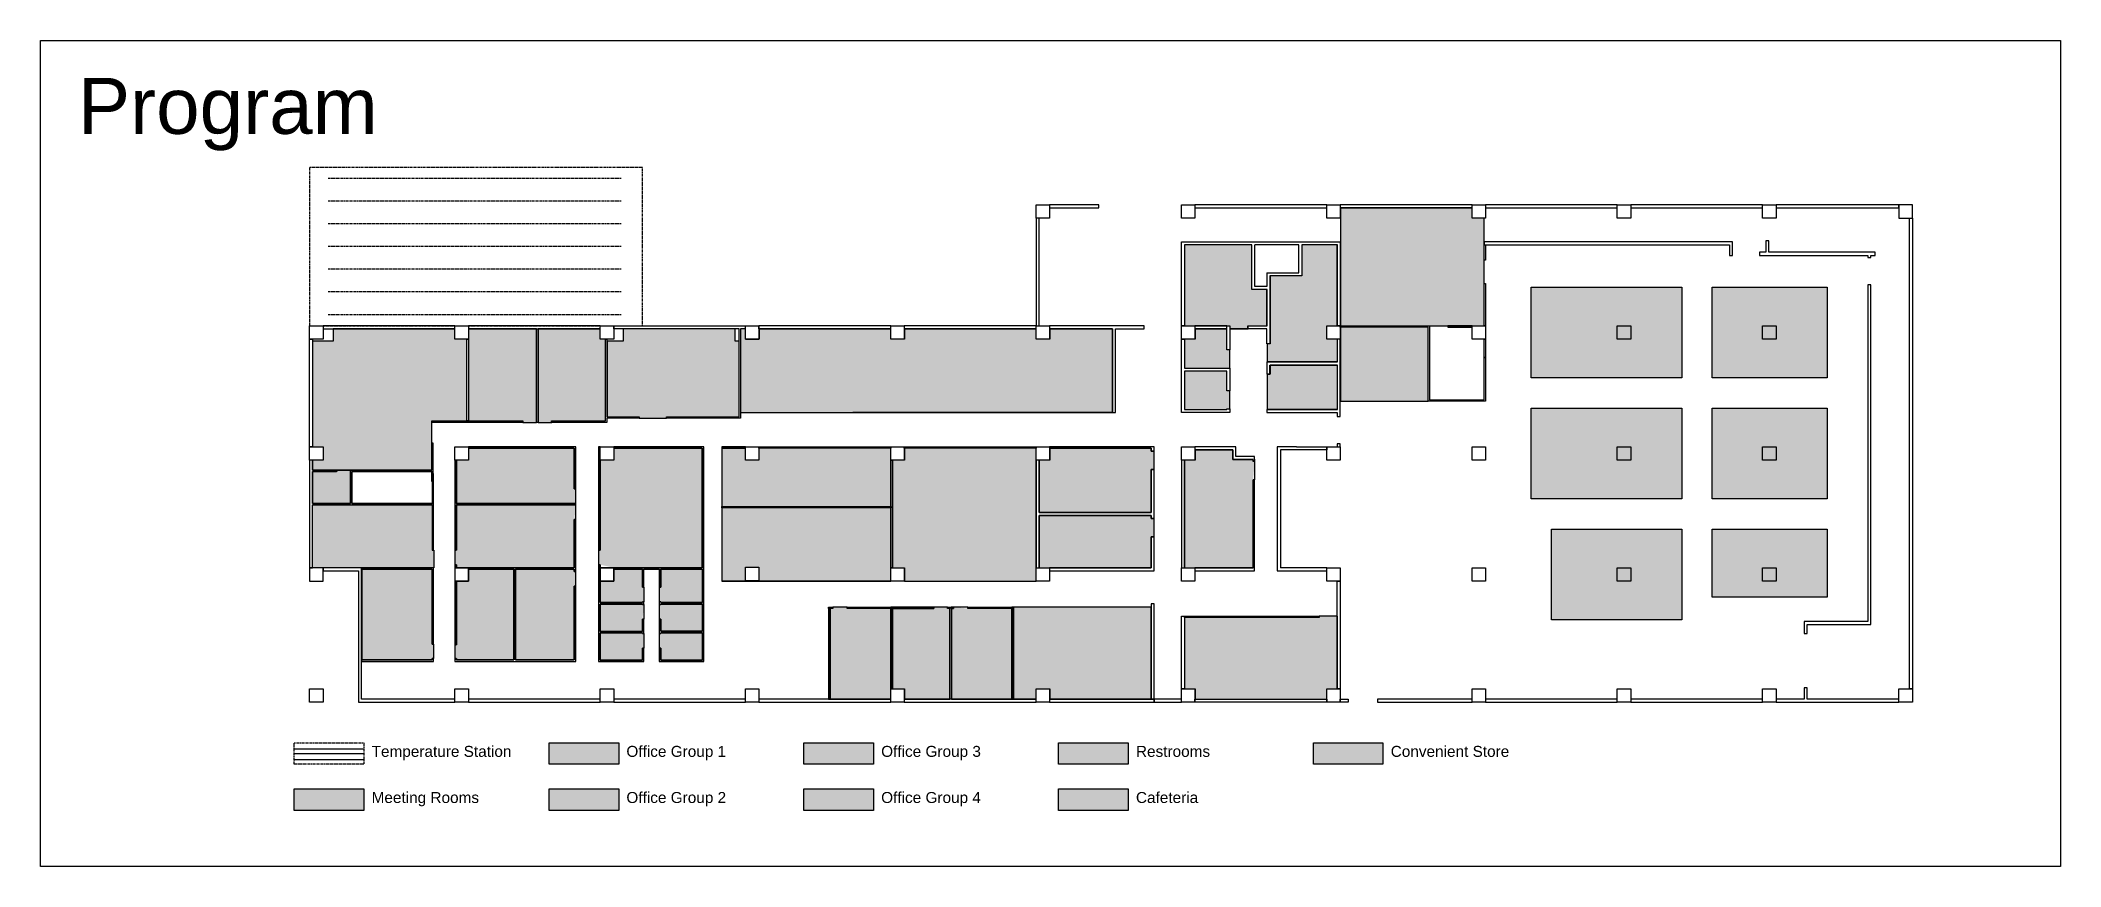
# Model space of a CAD drawing. Header units: centimetres. Extents: x -2363 to 10982, y -15317 to 6533.
# Drawn here: x -2363 to 10982, y -9854 to -4392 of the extents above; entities that cross this region are included whole.
import ezdxf

# ---------------------------------------------------------------- set-up
doc = ezdxf.new("R2010")
doc.units = ezdxf.units.CM
doc.header["$MEASUREMENT"] = 0
doc.linetypes.add('DASHED2', pattern=[9.525, 6.35, -3.175])
for name, color, linetype in [('00_Coffee', 5, 'Continuous'), ('00_Meeting rooms', 1, 'Continuous'), ('00_Offices', 50, 'Continuous'), ('00_Supermarket', 7, 'Continuous'), ('00_Toilets', 4, 'Continuous'), ('00_Walls', 6, 'Continuous'), ('01_Legends', 1, 'Continuous'), ('02_Path', 3, 'Continuous'), ('02_Temperature check station', 171, 'Continuous')]:
    doc.layers.add(name, color=color, linetype=linetype)
doc.styles.add('CHINA', font='QTXT', dxfattribs={"bigfont": 'AE.SHX'})

msp = doc.modelspace()

# ---------------------------------------------------------------- texts
at = {"layer": '01_Legends', "attachment_point": 1, "style": 'CHINA'}
for s, width, gutter_width, heights, insert, char_height in [('{\\fSansSerif|b0|i0|c2|p2;Program}', 10814.48, 18.5, [4853], (-2115, -4640), 369.8), ('{\\fSansSerif|b0|i0|c2|p2;Temperature Station}', 2121.3, 3.63, [952], (-175, -9056), 72.54), ('{\\fSansSerif|b0|i0|c2|p2;Office Group 1}', 2121.3, 3.63, [952], (1508, -9056), 72.54), ('{\\fSansSerif|b0|i0|c2|p2;Office Group 3}', 2121.3, 3.63, [952], (3191, -9056), 72.54), ('{\\fSansSerif|b0|i0|c2|p2;Restrooms}', 2121.3, 3.63, [952], (4874, -9056), 72.54), ('{\\fSansSerif|b0|i0|c2|p2;Convenient Store}', 2121.3, 3.63, [952], (6557, -9056), 72.54), ('{\\fSansSerif|b0|i0|c2|p2;Meeting Rooms}', 2121.3, 3.63, [952], (-175, -9361), 72.54), ('{\\fSansSerif|b0|i0|c2|p2;Office Group 2}', 2121.3, 3.63, [952], (1508, -9361), 72.54), ('{\\fSansSerif|b0|i0|c2|p2;Office Group 4}', 2121.3, 3.63, [952], (3191, -9361), 72.54), ('{\\fSansSerif|b0|i0|c2|p2;Cafeteria}', 2121.3, 3.63, [952], (4874, -9361), 72.54)]:
    msp.add_mtext_dynamic_manual_height_columns(s, width=width, gutter_width=gutter_width, heights=heights, dxfattribs=dict(at, insert=insert, char_height=char_height))

# ---------------------------------------------------------------- blocks, each defined once
blk = doc.blocks.new('A$Cabf08600')
at = {"layer": '00_Walls', "color": 251, "true_color": 0x636466}
for p, q in [((5760, 2490), (5760, 3045)), ((5760, 3045), (6535, 3045)), ((6225, 3025), (5780, 3025)), ((5780, 3025), (5780, 2490)), ((6225, 2730), (6225, 3025)), ((6535, 3025), (6245, 3025)), ((6245, 2750), (6245, 3025)), ((6535, 3045), (6810, 3045)), ((6535, 2840), (6535, 3025)), ((6790, 3025), (6555, 3025)), ((6555, 3025), (6555, 2820)), ((6790, 2490), (6790, 3025)), ((6810, 3045), (6810, 2490)), ((6325, 2840), (6535, 2840)), ((6325, 2840), (6325, 2750)), ((6555, 2820), (6345, 2820)), ((6345, 2820), (6345, 2370)), ((6325, 2730), (6225, 2730)), ((6325, 2750), (6245, 2750)), ((6325, 2490), (6325, 2730)), ((10315, 2760), (10295, 2760)), ((10295, 2760), (10295, 535)), ((10315, 515), (10315, 2760)), ((960, 2490), (90, 2490)), ((90, 2490), (90, 2470)), ((90, 2470), (960, 2470)), ((960, 2470), (960, 2490)), ((2010, 2470), (2010, 2490)), ((2010, 2490), (2880, 2490)), ((2839, 2470), (2010, 2470)), ((2839, 1887), (2839, 2470)), ((2880, 2470), (2847, 2470)), ((2847, 2470), (2847, 1879)), ((3840, 2490), (2970, 2490)), ((2970, 2470), (2970, 2490)), ((2970, 2470), (3840, 2470)), ((4800, 2490), (3930, 2490)), ((3930, 2470), (4045, 2470)), ((4045, 2470), (4685, 2470)), ((4685, 2470), (4800, 2470)), ((5515, 2490), (4890, 2490)), ((4890, 2490), (4890, 2470)), ((4890, 2470), (5305, 2470)), ((5305, 2470), (5305, 1915)), ((5325, 1915), (5325, 2470)), ((5325, 2470), (5515, 2470)), ((5515, 2470), (5515, 2490)), ((5780, 2490), (5760, 2490)), ((6200, 2470), (6200, 2490)), ((6200, 2490), (6325, 2490)), ((6325, 2470), (6200, 2470)), ((6325, 2370), (6325, 2470)), ((6810, 2490), (6790, 2490)), ((20, 2400), (20, 2388)), ((2880, 2400), (2970, 2400)), ((4820, 2400), (4800, 2400)), ((6345, 2370), (6325, 2370)), ((2360, 1887), (2839, 1887)), ((2360, 1879), (2360, 1887)), ((2847, 1879), (2360, 1879)), ((5305, 1915), (5325, 1915)), ((2010, 1690), (2010, 1680)), ((6120, 1690), (5850, 1690)), ((5850, 1690), (5850, 1670)), ((5850, 1670), (6100, 1670)), ((6100, 1670), (6100, 1605)), ((6100, 1605), (6234, 1605)), ((6120, 1625), (6120, 1690)), ((6244, 1625), (6120, 1625)), ((6234, 1605), (6234, 1593)), ((6245, 1593), (6244, 1625)), ((6520, 1690), (6394, 1690)), ((6394, 1690), (6394, 870)), ((6720, 1670), (6414, 1670)), ((6414, 1670), (6414, 890)), ((6520, 1690), (6720, 1690)), ((6720, 1690), (6720, 1670)), ((6245, 1593), (6234, 1593)), ((6234, 1472), (6234, 890)), ((6244, 1472), (6234, 1472)), ((6244, 870), (6244, 1472)), ((6790, 1600), (6770, 1600)), ((90, 890), (0, 890)), ((0, 890), (0, 800)), ((90, 800), (90, 890)), ((6234, 890), (5850, 890)), ((5850, 890), (5850, 870)), ((5850, 870), (6244, 870)), ((6394, 870), (6720, 870)), ((6720, 890), (6414, 890)), ((6720, 870), (6720, 890)), ((6720, 870), (6720, 870)), ((6770, 890), (6790, 890)), ((0, 800), (90, 800)), ((5760, 90), (5760, 570)), ((5760, 570), (5780, 570)), ((5780, 570), (5780, 90)), ((10295, 535), (9875, 535)), ((9875, 535), (9875, 455)), ((9875, 455), (9895, 455)), ((9895, 455), (9895, 515)), ((9895, 515), (10315, 515)), ((0, 0), (0, 90)), ((0, 90), (90, 90)), ((90, 0), (0, 0)), ((90, 90), (90, 0)), ((5780, 90), (5760, 90))]:
    blk.add_line(p, q, dxfattribs=at)
for points in [[(4890, 3200), (4800, 3200), (4800, 3290), (4890, 3290)], [(4890, 3290), (4890, 3270), (5214, 3270), (5214, 3290)], [(5850, 3200), (5760, 3200), (5760, 3290), (5850, 3290)], [(5850, 3290), (5850, 3270), (6720, 3270), (6720, 3290)], [(6810, 3200), (6720, 3200), (6720, 3290), (6810, 3290)], [(6810, 3290), (6810, 3270), (7680, 3270), (7680, 3290)], [(7770, 3200), (7680, 3200), (7680, 3290), (7770, 3290)], [(7770, 3290), (7770, 3270), (8640, 3270), (8640, 3290)], [(8730, 3200), (8640, 3200), (8640, 3290), (8730, 3290)], [(8730, 3290), (8730, 3270), (9600, 3270), (9600, 3290)], [(9690, 3200), (9600, 3200), (9600, 3290), (9690, 3290)], [(9690, 3290), (9690, 3270), (10500, 3270), (10500, 3290)], [(10500, 3200), (10590, 3200), (10590, 3290), (10500, 3290)], [(4800, 2490), (4820, 2490), (4820, 3200), (4800, 3200)], [(10590, 90), (10570, 90), (10570, 3200), (10590, 3200)], [(9400, 2955), (9400, 3045), (7760, 3045), (7760, 3025), (9380, 3025), (9380, 2955)], [(7770, 2923), (7760, 2923), (7760, 3025), (7770, 3025)], [(10295, 2940), (10315, 2940), (10315, 2955), (10343, 2955), (10343, 2975), (9640, 2975), (9640, 3050), (9620, 3050), (9620, 2975), (9580, 2975), (9580, 2955), (10295, 2955)], [(7770, 2490), (7760, 2490), (7760, 2768), (7770, 2768)], [(90, 2400), (0, 2400), (0, 2490), (90, 2490)], [(1050, 2400), (960, 2400), (960, 2490), (1050, 2490)], [(1050, 2470), (1920, 2470), (1920, 2490), (1050, 2490)], [(1510, 1850), (1500, 1850), (1500, 2470), (1510, 2470)], [(2010, 2400), (1920, 2400), (1920, 2490), (2010, 2490)], [(2970, 2400), (2880, 2400), (2880, 2490), (2970, 2490)], [(3930, 2400), (3840, 2400), (3840, 2490), (3930, 2490)], [(4890, 2400), (4800, 2400), (4800, 2490), (4890, 2490)], [(5850, 2400), (5760, 2400), (5760, 2490), (5850, 2490)], [(6060, 2490), (5850, 2490), (5850, 2470), (6060, 2470)], [(6080, 2330), (6060, 2330), (6060, 2490), (6080, 2490)], [(6810, 2400), (6720, 2400), (6720, 2490), (6810, 2490)], [(7760, 2280), (7770, 2280), (7770, 1990), (7390, 1990), (7390, 2480), (6810, 2480), (6810, 2490), (7400, 2490), (7400, 2000), (7760, 2000)], [(7680, 2490), (7520, 2490), (7520, 2480), (7680, 2480)], [(7680, 2490), (7770, 2490), (7770, 2400), (7680, 2400)], [(8640, 2490), (8730, 2490), (8730, 2400), (8640, 2400)], [(9600, 2490), (9690, 2490), (9690, 2400), (9600, 2400)], [(20, 1690), (0, 1690), (0, 2400), (20, 2400)], [(1050, 1860), (1040, 1860), (1040, 2400), (1050, 2400)], [(2179, 1878), (1965, 1878), (1965, 1850), (1600, 1850), (1600, 1860), (1955, 1860), (1955, 2400), (1965, 2400), (1965, 1888), (2179, 1888)], [(6060, 1940), (6080, 1940), (6080, 1915), (5760, 1915), (5760, 2400), (5780, 2400), (5780, 2210), (6080, 2210), (6080, 2060), (6060, 2060), (6060, 2190), (5780, 2190), (5780, 1935), (6060, 1935)], [(6325, 1915), (6790, 1915), (6790, 1890), (6810, 1890), (6810, 2400), (6790, 2400), (6790, 2250), (6325, 2250), (6325, 2170), (6345, 2170), (6345, 2230), (6790, 2230), (6790, 1935), (6325, 1935)], [(7770, 2280), (7760, 2280), (7760, 2400), (7770, 2400)], [(1410, 1850), (808, 1850), (808, 1860), (1410, 1860)], [(180, 1535), (20, 1535), (20, 1600), (0, 1600), (0, 890), (20, 890), (20, 1305), (810, 1305), (810, 1005), (820, 1005), (820, 1315), (818, 1713), (808, 1713), (809, 1535), (280, 1535), (270, 1535), (270, 1315), (20, 1315), (20, 1525), (180, 1525)], [(90, 1600), (0, 1600), (0, 1690), (90, 1690)], [(1050, 1600), (960, 1600), (960, 1690), (1050, 1690)], [(1760, 1690), (1050, 1690), (1050, 1680), (1750, 1680), (1750, 1412), (1760, 1412), (1760, 1680)], [(1920, 1690), (1910, 1690), (1910, 1005), (1920, 1005)], [(2010, 1600), (1920, 1600), (1920, 1690), (2010, 1690)], [(2605, 1690), (2010, 1690), (2010, 1680), (2135, 1680), (2145, 1680), (2595, 1680), (2595, 1279), (2595, 1269), (2595, 890), (2010, 890), (2010, 880), (2200, 880), (2200, 761), (2210, 761), (2210, 880), (2310, 880), (2310, 761), (2321, 761), (2321, 880), (2595, 880), (2595, 659), (2321, 659), (2321, 664), (2310, 664), (2310, 646), (2321, 646), (2321, 650), (2595, 650), (2595, 470), (2321, 470), (2321, 549), (2310, 549), (2310, 456), (2321, 456), (2321, 459), (2595, 459), (2595, 279), (2321, 279), (2321, 359), (2310, 359), (2310, 269), (2605, 269), (2605, 659), (2605, 880), (2605, 880)], [(2725, 1680), (2880, 1680), (2880, 1690), (2725, 1690)], [(2970, 1600), (2880, 1600), (2880, 1690), (2970, 1690)], [(3840, 1680), (2970, 1680), (2970, 1690), (3840, 1690)], [(3930, 1600), (3840, 1600), (3840, 1690), (3930, 1690)], [(4800, 1680), (3930, 1680), (3930, 1690), (4800, 1690)], [(4890, 1600), (4800, 1600), (4800, 1690), (4890, 1690)], [(5560, 1660), (5580, 1660), (5580, 1690), (4890, 1690), (4890, 1680), (5560, 1680)], [(5850, 1600), (5760, 1600), (5760, 1690), (5850, 1690)], [(6810, 1600), (6720, 1600), (6720, 1690), (6810, 1690)], [(6810, 1710), (6790, 1710), (6790, 1690), (6810, 1690)], [(7770, 1600), (7680, 1600), (7680, 1690), (7770, 1690)], [(8730, 1600), (8640, 1600), (8640, 1690), (8730, 1690)], [(9690, 1600), (9600, 1600), (9600, 1690), (9690, 1690)], [(280, 1525), (810, 1525), (810, 1315), (280, 1315)], [(970, 1600), (960, 1600), (960, 1315), (960, 1305), (960, 1305), (960, 1005), (970, 1005), (970, 1305), (1760, 1305), (1760, 1315), (970, 1315)], [(3850, 890), (3840, 890), (3840, 1600), (3850, 1600)], [(4800, 1600), (4800, 890), (4820, 890), (4820, 1235), (5560, 1235), (5560, 1215), (5580, 1215), (5580, 1540), (5560, 1540), (5560, 1255), (4820, 1255), (4820, 1600)], [(5780, 1600), (5760, 1600), (5760, 890), (5780, 890)], [(1760, 890), (1760, 1208), (1750, 1208), (1750, 890), (1050, 890), (1050, 880), (1351, 880), (1351, 280), (970, 280), (970, 289), (960, 289), (960, 280), (960, 270), (1760, 270), (1760, 280), (1760, 280), (1760, 768), (1750, 768), (1750, 280), (1361, 280), (1361, 880), (1750, 880), (1750, 865), (1760, 865), (1760, 880)], [(3840, 1285), (2725, 1285), (2725, 1295), (3840, 1295)], [(5580, 1095), (5560, 1095), (5560, 890), (4890, 890), (4890, 870), (5560, 870), (5580, 870)], [(345, 890), (325, 890), (90, 890), (90, 870), (325, 870), (325, 0), (960, 0), (960, 20), (345, 20), (345, 270), (345, 270), (345, 280)], [(820, 890), (810, 890), (345, 890), (345, 880), (810, 880), (810, 384), (820, 384)], [(1050, 890), (971, 890), (971, 890), (960, 890), (960, 800), (970, 800), (1050, 800)], [(971, 910), (961, 910), (961, 890), (971, 890)], [(2210, 664), (2200, 664), (2200, 660), (1920, 660), (1920, 800), (1920, 800), (1920, 890), (1920, 910), (1910, 910), (1910, 269), (2210, 269), (2210, 359), (2200, 359), (2200, 279), (1920, 279), (1920, 460), (2200, 460), (2200, 456), (2210, 456), (2210, 549), (2200, 549), (2200, 469), (1920, 469), (1920, 650), (2200, 650), (2200, 646), (2210, 646)], [(2010, 890), (1920, 890), (1920, 800), (2010, 800)], [(2970, 804), (2880, 804), (2880, 894), (2970, 894)], [(3930, 800), (3840, 800), (3840, 890), (3930, 890)], [(4890, 800), (4800, 800), (4800, 890), (4890, 890)], [(5850, 800), (5760, 800), (5760, 890), (5850, 890)], [(6810, 800), (6720, 800), (6720, 890), (6810, 890)], [(7770, 800), (7680, 800), (7680, 890), (7770, 890)], [(8730, 800), (8640, 800), (8640, 890), (8730, 890)], [(9690, 800), (9600, 800), (9600, 890), (9690, 890)], [(970, 800), (960, 800), (960, 381), (970, 381)], [(6810, 90), (6790, 90), (6790, 800), (6810, 800)], [(3458, 620), (3430, 620), (3430, 630), (3458, 630)], [(3440, 620), (3430, 620), (3430, 20), (3440, 20)], [(3840, 620), (3553, 620), (3553, 630), (3840, 630)], [(3840, 90), (3850, 90), (3850, 630), (3840, 630)], [(4125, 630), (3850, 630), (3850, 620), (4125, 620)], [(4215, 630), (4230, 630), (4230, 620), (4215, 620)], [(4240, 20), (4230, 20), (4230, 630), (4240, 630)], [(4255, 630), (4240, 630), (4240, 620), (4255, 620)], [(4350, 630), (4640, 630), (4640, 620), (4350, 620)], [(4650, 630), (4640, 630), (4640, 20), (4650, 20)], [(5580, 651), (5560, 651), (5560, 20), (5580, 20)], [(5780, 570), (6670, 570), (6670, 560), (5780, 560)], [(820, 280), (820, 289), (810, 289), (810, 280), (345, 280), (345, 270), (820, 270)], [(1050, 0), (960, 0), (960, 90), (1050, 90)], [(1050, 0), (1920, 0), (1920, 20), (1050, 20)], [(2010, 0), (1920, 0), (1920, 90), (2010, 90)], [(2010, 0), (2880, 0), (2880, 20), (2010, 20)], [(2970, 0), (2880, 0), (2880, 90), (2970, 90)], [(2970, 0), (3840, 0), (3840, 20), (2970, 20)], [(3930, 0), (3840, 0), (3840, 90), (3930, 90)], [(3930, 0), (4800, 0), (4800, 20), (3930, 20)], [(4890, 0), (4800, 0), (4800, 90), (4890, 90)], [(4890, 0), (5580, 0), (5580, 20), (4890, 20)], [(5580, 0), (5760, 0), (5760, 20), (5580, 20)], [(5850, 0), (5760, 0), (5760, 90), (5850, 90)], [(6720, 0), (5850, 0), (5850, 20), (6720, 20)], [(6810, 0), (6720, 0), (6720, 90), (6810, 90)], [(6863, 0), (6810, 0), (6810, 20), (6863, 20)], [(7056, 0), (7680, 0), (7680, 20), (7056, 20)], [(7770, 0), (7680, 0), (7680, 90), (7770, 90)], [(7770, 0), (8640, 0), (8640, 20), (7770, 20)], [(8730, 0), (8640, 0), (8640, 90), (8730, 90)], [(8730, 0), (9600, 0), (9600, 20), (8730, 20)], [(9690, 0), (9600, 0), (9600, 90), (9690, 90)], [(9690, 0), (10500, 0), (10500, 20), (9895, 20), (9895, 95), (9875, 95), (9875, 20), (9690, 20)], [(10590, 0), (10500, 0), (10500, 90), (10590, 90)]]:
    blk.add_lwpolyline(points, close=True, dxfattribs=at)

# ---------------------------------------------------------------- hatches: boundary and pattern name
at = {"layer": '00_Coffee'}
h = msp.add_hatch(color=7, dxfattribs=at)
h.dxf.hatch_style = 1
h.paths.add_polyline_path([(6225, -5498), (6225, -6278), (6935, -6278), (6935, -6278), (7095, -6278), (7175, -6278), (7175, -6000), (7175, -5845), (7175, -5845), (7175, -5743), (7175, -5743), (7175, -5723), (7175, -5568), (7095, -5568), (7095, -5498)])
h = msp.add_hatch(color=5, dxfattribs=at)
h.dxf.hatch_style = 1
h.paths.add_polyline_path([(8480, -6623), (8480, -6023), (7485, -6023), (7485, -6623)])
h.paths.add_polyline_path([(8680, -6623), (9440, -6623), (9440, -6023), (8680, -6023)])
h.paths.add_polyline_path([(8680, -6823), (8680, -7423), (9440, -7423), (9440, -6823)])
h.paths.add_polyline_path([(8680, -7623), (8680, -8072), (9440, -8072), (9440, -7623)])
h.paths.add_polyline_path([(8480, -7623), (7620, -7623), (7620, -8223), (8480, -8223)])
h.paths.add_polyline_path([(7485, -6823), (7485, -7423), (8480, -7423), (8480, -6823)])
h.paths.add_polyline_path([(6205, -6833), (6205, -6538), (5760, -6538), (5760, -6598), (5740, -6598), (5740, -6833)])
at = {"layer": '00_Meeting rooms'}
h = msp.add_hatch(color=1, dxfattribs=at)
h.dxf.hatch_style = 1
h.paths.add_polyline_path([(-428, -6298), (-428, -6380), (-565, -6380), (-565, -7078), (-496, -7078), (-496, -7168), (-565, -7168), (-565, -7233), (222, -7233), (222, -6908), (455, -6908), (455, -6368), (375, -6368), (375, -6298)])
h.paths.add_polyline_path([(915, -6298), (465, -6298), (465, -6368), (464, -6368), (464, -6908), (824, -6908), (824, -6918), (915, -6918)])
h.paths.add_polyline_path([(1370, -6368), (1335, -6368), (1335, -6298), (925, -6298), (925, -6918), (1015, -6918), (1015, -6908), (1370, -6908)])
h.paths.add_polyline_path([(1774, -6881), (2253, -6881), (2253, -6423), (2253, -6380), (2226, -6380), (2226, -6298), (1487, -6298), (1487, -6380), (1380, -6380), (1380, -6880), (1593, -6880), (1593, -6890), (1774, -6889)])
h.paths.add_polyline_path([(4215, -6853), (4720, -6853), (4720, -6298), (4305, -6298), (4305, -6368), (4215, -6368), (4215, -6298), (4100, -6298), (3460, -6298), (3345, -6298), (3345, -6368), (3255, -6368), (3255, -6298), (2385, -6298), (2385, -6368), (2295, -6368), (2295, -6298), (2261, -6298), (2261, -6853)])
h = msp.add_hatch(color=1, dxfattribs=at)
h.dxf.hatch_style = 1
h.paths.add_polyline_path([(6225, -6288), (6225, -6368), (6225, -6778), (6804, -6778), (6804, -6288)])
h = msp.add_hatch(color=1, dxfattribs=at)
h.dxf.hatch_style = 1
h.paths.add_polyline_path([(-226, -9483), (-226, -9341), (-686, -9341), (-686, -9483)])
at = {"layer": '00_Offices'}
h = msp.add_hatch(color=2, dxfattribs=at)
h.dxf.hatch_style = 1
h.paths.add_polyline_path([(235, -7878), (235, -7763), (225, -7763), (225, -7463), (-565, -7463), (-565, -7878)])
h.paths.add_polyline_path([(-240, -8488), (225, -8488), (225, -8479), (235, -8479), (235, -8384), (224, -8384), (224, -7888), (-240, -7888)])
h.paths.add_polyline_path([(385, -8387), (375, -8387), (375, -8479), (385, -8479), (385, -8488), (765, -8488), (765, -7888), (465, -7888), (465, -7968), (385, -7968)])
h.paths.add_polyline_path([(775, -8488), (1164, -8488), (1164, -8000), (1175, -8000), (1175, -7903), (1164, -7903), (1164, -7888), (775, -7888)])
h.paths.add_polyline_path([(385, -7463), (385, -7763), (375, -7763), (375, -7858), (385, -7858), (385, -7878), (465, -7878), (1164, -7878), (1164, -7560), (1175, -7463)])
h.paths.add_polyline_path([(465, -7088), (465, -7168), (385, -7168), (385, -7453), (1175, -7453), (1175, -7356), (1164, -7356), (1164, -7088)])
at = {"layer": '00_Offices', "true_color": 0x939598}
h = msp.add_hatch(color=252, dxfattribs=at)
h.dxf.hatch_style = 1
h.paths.add_polyline_path([(2009, -7878), (2009, -7499), (2009, -7088), (1560, -7088), (1550, -7088), (1425, -7088), (1425, -7168), (1334, -7168), (1334, -7763), (1324, -7763), (1324, -7858), (1334, -7858), (1424, -7878)])
h.paths.add_polyline_path([(1614, -8108), (1614, -8104), (1625, -8104), (1625, -8007), (1614, -8007), (1614, -7888), (1424, -7888), (1424, -7968), (1334, -7968), (1334, -8108)])
h.paths.add_polyline_path([(1614, -8299), (1614, -8219), (1625, -8122), (1614, -8122), (1614, -8118), (1334, -8118), (1334, -8299)])
h.paths.add_polyline_path([(1614, -8489), (1614, -8409), (1625, -8409), (1625, -8312), (1614, -8312), (1614, -8308), (1334, -8308), (1334, -8489)])
h.paths.add_polyline_path([(2010, -8489), (2010, -8309), (1735, -8309), (1735, -8312), (1725, -8312), (1725, -8409), (1735, -8409), (1735, -8489)])
h.paths.add_polyline_path([(2010, -8298), (2010, -8118), (1735, -8118), (1735, -8122), (1725, -8122), (1725, -8219), (1735, -8219), (1735, -8298)])
h.paths.add_polyline_path([(2010, -8109), (2010, -7888), (1735, -7888), (1735, -8007), (1725, -8007), (1725, -8104), (1735, -8104)])
h.paths.add_polyline_path([(2139, -7483), (2139, -7968), (3255, -7968), (3255, -7878), (3255, -7483)])
h.paths.add_polyline_path([(2384, -7874), (2384, -7964), (2294, -7964), (2294, -7874)], flags=16)
h.paths.add_polyline_path([(3255, -7473), (3255, -7168), (3255, -7168), (3255, -7088), (2384, -7088), (2384, -7168), (2294, -7168), (2294, -7088), (2139, -7088), (2139, -7473)])
at = {"layer": '00_Offices'}
h = msp.add_hatch(color=6, dxfattribs=at)
h.dxf.hatch_style = 1
h.paths.add_polyline_path([(3345, -7088), (3345, -7168), (3265, -7168), (3265, -7878), (3345, -7878), (3345, -7968), (4215, -7968), (4215, -7878), (4215, -7168), (4215, -7168), (4215, -7168), (4215, -7088)])
h.paths.add_polyline_path([(4975, -7228), (4995, -7228), (4995, -7108), (4975, -7108), (4975, -7088), (4305, -7088), (4305, -7168), (4235, -7168), (4235, -7513), (4975, -7513)])
h.paths.add_polyline_path([(4975, -7878), (4975, -7673), (4995, -7673), (4995, -7553), (4975, -7553), (4975, -7533), (4235, -7533), (4235, -7878), (4305, -7878)])
h.paths.add_polyline_path([(5195, -7878), (5265, -7878), (5648, -7878), (5648, -7296), (5659, -7175), (5649, -7175), (5648, -7163), (5515, -7163), (5515, -7098), (5265, -7098), (5265, -7168), (5195, -7168)])
h.paths.add_polyline_path([(5195, -8678), (5265, -8678), (5265, -8748), (6135, -8748), (6135, -8678), (6205, -8678), (6205, -8198), (6085, -8198), (6085, -8208), (5195, -8208)])
h = msp.add_hatch(color=3, dxfattribs=at)
h.dxf.hatch_style = 1
h.paths.add_polyline_path([(3255, -8148), (2967, -8148), (2967, -8138), (2872, -8138), (2872, -8148), (2855, -8148), (2855, -8748), (3255, -8748), (3255, -8678)])
h.paths.add_polyline_path([(3645, -8148), (3630, -8148), (3630, -8138), (3540, -8138), (3540, -8148), (3265, -8148), (3265, -8678), (3345, -8678), (3345, -8748), (3645, -8748)])
h.paths.add_polyline_path([(4055, -8148), (3764, -8148), (3669, -8138), (3669, -8148), (3655, -8148), (3655, -8748), (4055, -8748)])
h.paths.add_polyline_path([(4305, -8678), (4305, -8748), (4975, -8748), (4975, -8138), (4065, -8138), (4065, -8748), (4215, -8748), (4215, -8678)])
h = msp.add_hatch(color=2, dxfattribs=at)
h.dxf.hatch_style = 1
h.paths.add_polyline_path([(1457, -9177), (1457, -9035), (997, -9035), (997, -9177)])
h = msp.add_hatch(color=6, dxfattribs=at)
h.dxf.hatch_style = 1
h.paths.add_polyline_path([(3140, -9177), (3140, -9035), (2680, -9035), (2680, -9177)])
at = {"layer": '00_Offices', "true_color": 0x939598}
h = msp.add_hatch(color=252, dxfattribs=at)
h.dxf.hatch_style = 1
h.paths.add_polyline_path([(1457, -9483), (1457, -9341), (997, -9341), (997, -9483)])
at = {"layer": '00_Offices'}
h = msp.add_hatch(color=3, dxfattribs=at)
h.dxf.hatch_style = 1
h.paths.add_polyline_path([(2680, -9341), (2680, -9483), (3140, -9483), (3140, -9341)])
at = {"layer": '00_Toilets'}
h = msp.add_hatch(color=4, dxfattribs=at)
h.dxf.hatch_style = 1
h.paths.add_polyline_path([(5760, -5948), (5760, -6398), (5740, -6398), (5740, -6518), (6205, -6518), (6205, -6368), (6135, -6368), (6135, -6278), (6205, -6278), (6205, -5743), (5970, -5743), (5970, -5948)])
h.paths.add_polyline_path([(5475, -6278), (5495, -6278), (5495, -6298), (5615, -6298), (5615, -6278), (5740, -6278), (5740, -6038), (5640, -6038), (5640, -5743), (5195, -5743), (5195, -6278), (5265, -6278), (5265, -6278)])
h.paths.add_polyline_path([(5495, -6558), (5495, -6438), (5475, -6438), (5475, -6298), (5265, -6298), (5265, -6368), (5195, -6368), (5195, -6558)])
h.paths.add_polyline_path([(5195, -6578), (5195, -6833), (5475, -6833), (5475, -6828), (5495, -6828), (5495, -6708), (5475, -6708), (5475, -6578)])
h.paths.add_polyline_path([(-315, -7453), (-315, -7233), (-405, -7233), (-405, -7243), (-565, -7243), (-565, -7453)])
h = msp.add_hatch(color=4, dxfattribs=at)
h.dxf.hatch_style = 1
h.paths.add_polyline_path([(4363, -9035), (4363, -9177), (4822, -9177), (4822, -9035)])
h = msp.add_hatch(color=7, dxfattribs=at)
h.dxf.hatch_style = 1
h.paths.add_polyline_path([(6046, -9035), (6046, -9177), (6505, -9177), (6505, -9035)])
h = msp.add_hatch(color=5, dxfattribs=at)
h.dxf.hatch_style = 1
h.paths.add_polyline_path([(4363, -9341), (4363, -9483), (4822, -9483), (4822, -9341)])
at = {"layer": '02_Path'}
h = msp.add_hatch(color=5, dxfattribs=at)
h.dxf.hatch_style = 1
h.paths.add_polyline_path([(7485, -6623), (8480, -6623), (8480, -6023), (7485, -6023)])
h.paths.add_polyline_path([(7485, -7423), (8480, -7423), (8480, -6823), (7485, -6823)])
h.paths.add_polyline_path([(7620, -8223), (8480, -8223), (8480, -7623), (7620, -7623)])
h.paths.add_polyline_path([(8680, -8072), (9440, -8072), (9440, -7623), (8680, -7623)])
h.paths.add_polyline_path([(8680, -7423), (9440, -7423), (9440, -6823), (8680, -6823)])
h.paths.add_polyline_path([(8680, -6623), (9440, -6623), (9440, -6023), (8680, -6023)])
h = msp.add_hatch(color=5, dxfattribs=at)
h.dxf.hatch_style = 1
h.paths.add_polyline_path([(5740, -6833), (6205, -6833), (6205, -6538), (5760, -6538), (5760, -6598), (5740, -6598)])
h = msp.add_hatch(color=2, dxfattribs=at)
h.dxf.hatch_style = 1
h.paths.add_polyline_path([(1457, -9177), (1457, -9035), (997, -9035), (997, -9177)])

# ---------------------------------------------------------------- linework, layer by layer
at = {"layer": '00_Coffee'}
for points in [[(-2363, -4392), (10982, -4392), (10982, -9854), (-2363, -9854)], [(7485, -6023), (8480, -6023), (8480, -6623), (7485, -6623)], [(8680, -6023), (9440, -6023), (9440, -6623), (8680, -6623)], [(6205, -6538), (5760, -6538), (5760, -6598), (5740, -6598), (5740, -6833), (6205, -6833)], [(7485, -6823), (8480, -6823), (8480, -7423), (7485, -7423)], [(8680, -6823), (9440, -6823), (9440, -7423), (8680, -7423)], [(232, -7308), (222, -7308), (222, -7243), (-305, -7243), (-305, -7453), (225, -7453), (232, -7453)], [(7620, -7623), (8480, -7623), (8480, -8223), (7620, -8223)], [(8680, -7623), (9440, -7623), (9440, -8072), (8680, -8072)]]:
    msp.add_lwpolyline(points, close=True, dxfattribs=at)
at = {"layer": '00_Meeting rooms'}
msp.add_line((4720, -6853), (3004, -6853), dxfattribs=at)
for points in [[(-565, -7233), (222, -7233), (222, -6908), (455, -6908), (455, -6368), (375, -6368), (375, -6298), (-428, -6298), (-428, -6380), (-565, -6380), (-565, -7078), (-496, -7078), (-496, -7168), (-565, -7168)], [(915, -6298), (465, -6298), (465, -6368), (464, -6368), (464, -6908), (824, -6908), (824, -6918), (915, -6918)], [(1370, -6368), (1335, -6368), (1335, -6298), (925, -6298), (925, -6918), (1015, -6918), (1015, -6908), (1370, -6908)], [(2253, -6423), (2253, -6380), (2226, -6380), (2226, -6298), (1487, -6298), (1487, -6380), (1380, -6380), (1380, -6880), (1593, -6880), (1593, -6890), (1774, -6889), (1774, -6881), (2253, -6881)], [(4720, -6298), (4305, -6298), (4305, -6368), (4215, -6368), (4215, -6298), (4100, -6298), (3460, -6298), (3345, -6298), (3345, -6368), (3255, -6368), (3255, -6298), (2385, -6298), (2385, -6368), (2295, -6368), (2295, -6298), (2261, -6298), (2261, -6853), (4215, -6853), (4720, -6853)], [(6804, -6288), (6225, -6288), (6225, -6368), (6225, -6778), (6804, -6778)]]:
    msp.add_lwpolyline(points, close=True, dxfattribs=at)
at = {"layer": '00_Meeting rooms', "color": 1}
msp.add_lwpolyline([(-686, -9341), (-226, -9341), (-226, -9483), (-686, -9483)], close=True, dxfattribs=at)
at = {"layer": '00_Offices'}
msp.add_line((5615, -6298), (5495, -6298), dxfattribs=at)
at = {"layer": '00_Offices', "color": 11, "true_color": 0xf27172}
msp.add_line((3255, -7968), (2139, -7968), dxfattribs=at)
at = {"layer": '00_Offices'}
for points in [[(1164, -7088), (465, -7088), (465, -7168), (385, -7168), (385, -7453), (1175, -7453), (1175, -7356), (1164, -7356)], [(1164, -7560), (1175, -7560), (1175, -7463), (385, -7463), (385, -7763), (375, -7763), (375, -7858), (385, -7858), (385, -7878), (465, -7878), (465, -7878), (1164, -7878)], [(224, -7888), (-240, -7888), (-240, -8488), (225, -8488), (225, -8479), (235, -8479), (235, -8384), (224, -8384)], [(765, -7888), (465, -7888), (465, -7968), (385, -7968), (385, -8387), (375, -8387), (375, -8479), (385, -8479), (385, -8488), (765, -8488)], [(1164, -8000), (1175, -8000), (1175, -7903), (1164, -7903), (1164, -7888), (775, -7888), (775, -8488), (1164, -8488)], [(2384, -7874), (2384, -7964), (2294, -7964), (2294, -7874)]]:
    msp.add_lwpolyline(points, close=True, dxfattribs=at)
at = {"layer": '00_Offices', "color": 11, "true_color": 0xf27172}
for points in [[(2009, -7088), (1560, -7088), (1550, -7088), (1425, -7088), (1425, -7168), (1334, -7168), (1334, -7763), (1324, -7763), (1324, -7858), (1334, -7858), (1334, -7878), (1424, -7878), (2009, -7878), (2009, -7499), (2009, -7489)], [(3255, -7168), (3255, -7168), (3255, -7088), (2384, -7088), (2384, -7168), (2294, -7168), (2294, -7088), (2139, -7088), (2139, -7473), (3255, -7473)], [(2139, -7483), (2139, -7968), (3255, -7968), (3255, -7878), (3255, -7483)], [(1614, -7888), (1424, -7888), (1424, -7968), (1334, -7968), (1334, -8108), (1614, -8108), (1614, -8104), (1625, -8104), (1625, -8007), (1614, -8007)], [(2010, -7888), (1735, -7888), (1735, -8007), (1725, -8007), (1725, -8104), (1735, -8104), (1735, -8109), (2010, -8109)], [(1625, -8122), (1614, -8122), (1614, -8118), (1334, -8118), (1334, -8299), (1614, -8299), (1614, -8219), (1625, -8219)], [(2010, -8118), (1735, -8118), (1735, -8122), (1725, -8122), (1725, -8219), (1735, -8219), (1735, -8298), (2010, -8298)], [(1625, -8312), (1614, -8312), (1614, -8308), (1334, -8308), (1334, -8489), (1614, -8489), (1614, -8409), (1625, -8409)], [(2010, -8309), (1735, -8309), (1735, -8312), (1725, -8312), (1725, -8409), (1735, -8409), (1735, -8489), (2010, -8489)]]:
    msp.add_lwpolyline(points, close=True, dxfattribs=at)
at = {"layer": '00_Offices', "color": 6}
for points in [[(4215, -7168), (4215, -7168), (4215, -7168), (4215, -7088), (3345, -7088), (3345, -7168), (3265, -7168), (3265, -7878), (3345, -7878), (3345, -7968), (4215, -7968), (4215, -7878)], [(4975, -7228), (4995, -7228), (4995, -7108), (4975, -7108), (4975, -7088), (4305, -7088), (4305, -7168), (4235, -7168), (4235, -7513), (4975, -7513)], [(5648, -7296), (5659, -7296), (5659, -7175), (5649, -7175), (5648, -7163), (5515, -7163), (5515, -7098), (5265, -7098), (5265, -7168), (5195, -7168), (5195, -7878), (5265, -7878), (5648, -7878)], [(4995, -7553), (4975, -7553), (4975, -7533), (4235, -7533), (4235, -7878), (4305, -7878), (4975, -7878), (4975, -7673), (4995, -7673)], [(6205, -8198), (6085, -8198), (6085, -8208), (5195, -8208), (5195, -8678), (5265, -8678), (5265, -8748), (6135, -8748), (6135, -8678), (6205, -8678)], [(2680, -9035), (3140, -9035), (3140, -9177), (2680, -9177)]]:
    msp.add_lwpolyline(points, close=True, dxfattribs=at)
at = {"layer": '00_Offices'}
msp.add_lwpolyline([(-565, -7878), (-565, -7463), (225, -7463), (225, -7763), (235, -7763), (235, -7878), (-565, -7878)], dxfattribs=at)
at = {"layer": '00_Offices', "color": 4}
for points in [[(2967, -8148), (2967, -8138), (2872, -8138), (2872, -8148), (2855, -8148), (2855, -8748), (3255, -8748), (3255, -8678), (3255, -8148)], [(3645, -8148), (3630, -8148), (3630, -8138), (3540, -8138), (3540, -8148), (3265, -8148), (3265, -8678), (3345, -8678), (3345, -8748), (3645, -8748)], [(4055, -8148), (3764, -8148), (3764, -8138), (3669, -8138), (3669, -8148), (3655, -8148), (3655, -8748), (4055, -8748)], [(4975, -8138), (4065, -8138), (4065, -8748), (4215, -8748), (4215, -8678), (4305, -8678), (4305, -8748), (4975, -8748)]]:
    msp.add_lwpolyline(points, close=True, dxfattribs=at)
at = {"layer": '00_Offices', "color": 2}
msp.add_lwpolyline([(997, -9035), (1457, -9035), (1457, -9177), (997, -9177)], close=True, dxfattribs=at)
at = {"layer": '00_Offices', "color": 252, "true_color": 0x939598}
msp.add_lwpolyline([(997, -9341), (1457, -9341), (1457, -9483), (997, -9483)], close=True, dxfattribs=at)
at = {"layer": '00_Offices', "color": 3}
msp.add_lwpolyline([(2680, -9341), (3140, -9341), (3140, -9483), (2680, -9483)], close=True, dxfattribs=at)
at = {"layer": '00_Supermarket'}
msp.add_lwpolyline([(6225, -5498), (6225, -6278), (7175, -6278), (7175, -5568), (7095, -5568), (7095, -5498)], close=True, dxfattribs=at)
at = {"layer": '00_Toilets'}
for points in [[(5740, -6038), (5640, -6038), (5640, -5743), (5195, -5743), (5195, -6278), (5265, -6278), (5265, -6278), (5475, -6278), (5495, -6278), (5495, -6298), (5615, -6298), (5615, -6278), (5740, -6278)], [(6205, -5743), (5970, -5743), (5970, -5948), (5760, -5948), (5760, -6398), (5740, -6398), (5740, -6518), (6205, -6518), (6205, -6368), (6135, -6368), (6135, -6278), (6205, -6278)], [(5495, -6438), (5475, -6438), (5475, -6298), (5265, -6298), (5265, -6368), (5195, -6368), (5195, -6558), (5495, -6558)], [(5495, -6708), (5475, -6708), (5475, -6578), (5195, -6578), (5195, -6833), (5475, -6833), (5475, -6828), (5495, -6828)], [(-315, -7233), (-405, -7233), (-405, -7243), (-565, -7243), (-565, -7453), (-315, -7453)]]:
    msp.add_lwpolyline(points, close=True, dxfattribs=at)
at = {"layer": '00_Toilets', "color": 4}
for points in [[(4363, -9035), (4822, -9035), (4822, -9177), (4363, -9177)], [(6046, -9035), (6505, -9035), (6505, -9177), (6046, -9177)], [(4363, -9341), (4822, -9341), (4822, -9483), (4363, -9483)]]:
    msp.add_lwpolyline(points, close=True, dxfattribs=at)
at = {"layer": '02_Temperature check station', "linetype": 'DASHED2', "lineweight": -3}
for p, q in [((-462, -5303), (1474, -5303)), ((-462, -5453), (1474, -5453)), ((-462, -5603), (1474, -5603)), ((-462, -5753), (1474, -5753)), ((-462, -5903), (1474, -5903)), ((-462, -6053), (1474, -6053)), ((-462, -6203), (1474, -6203))]:
    msp.add_line(p, q, dxfattribs=at)
at = {"layer": '02_Temperature check station'}
for p, q in [((-686, -9076), (-226, -9076)), ((-686, -9106), (-226, -9106)), ((-686, -9146), (-226, -9146))]:
    msp.add_line(p, q, dxfattribs=at)
at = {"layer": '02_Temperature check station', "linetype": 'DASHED2', "lineweight": -3, "transparency": 33554687}
msp.add_lwpolyline([(-585, -6278), (1615, -6278), (1615, -5232), (-585, -5232)], close=True, dxfattribs=at)
at = {"layer": '02_Temperature check station', "linetype": 'DASHED2', "lineweight": -3}
msp.add_lwpolyline([(-686, -9035), (-226, -9035), (-226, -9177), (-686, -9177)], close=True, dxfattribs=at)

# ---------------------------------------------------------------- block references
at = {"layer": '02_Path', "color": 252, "true_color": 0x939598}
msp.add_blockref('A$Cabf08600', (-586, -8768), dxfattribs=at)

msp.set_redraw_order([(e.dxf.handle, doc.entitydb.next_handle()) for e in msp.query("TEXT MTEXT ATTDEF DIMENSION ARC_DIMENSION")])  # texts and dimensions are drawn at this point

doc.saveas('drawing.dxf')
